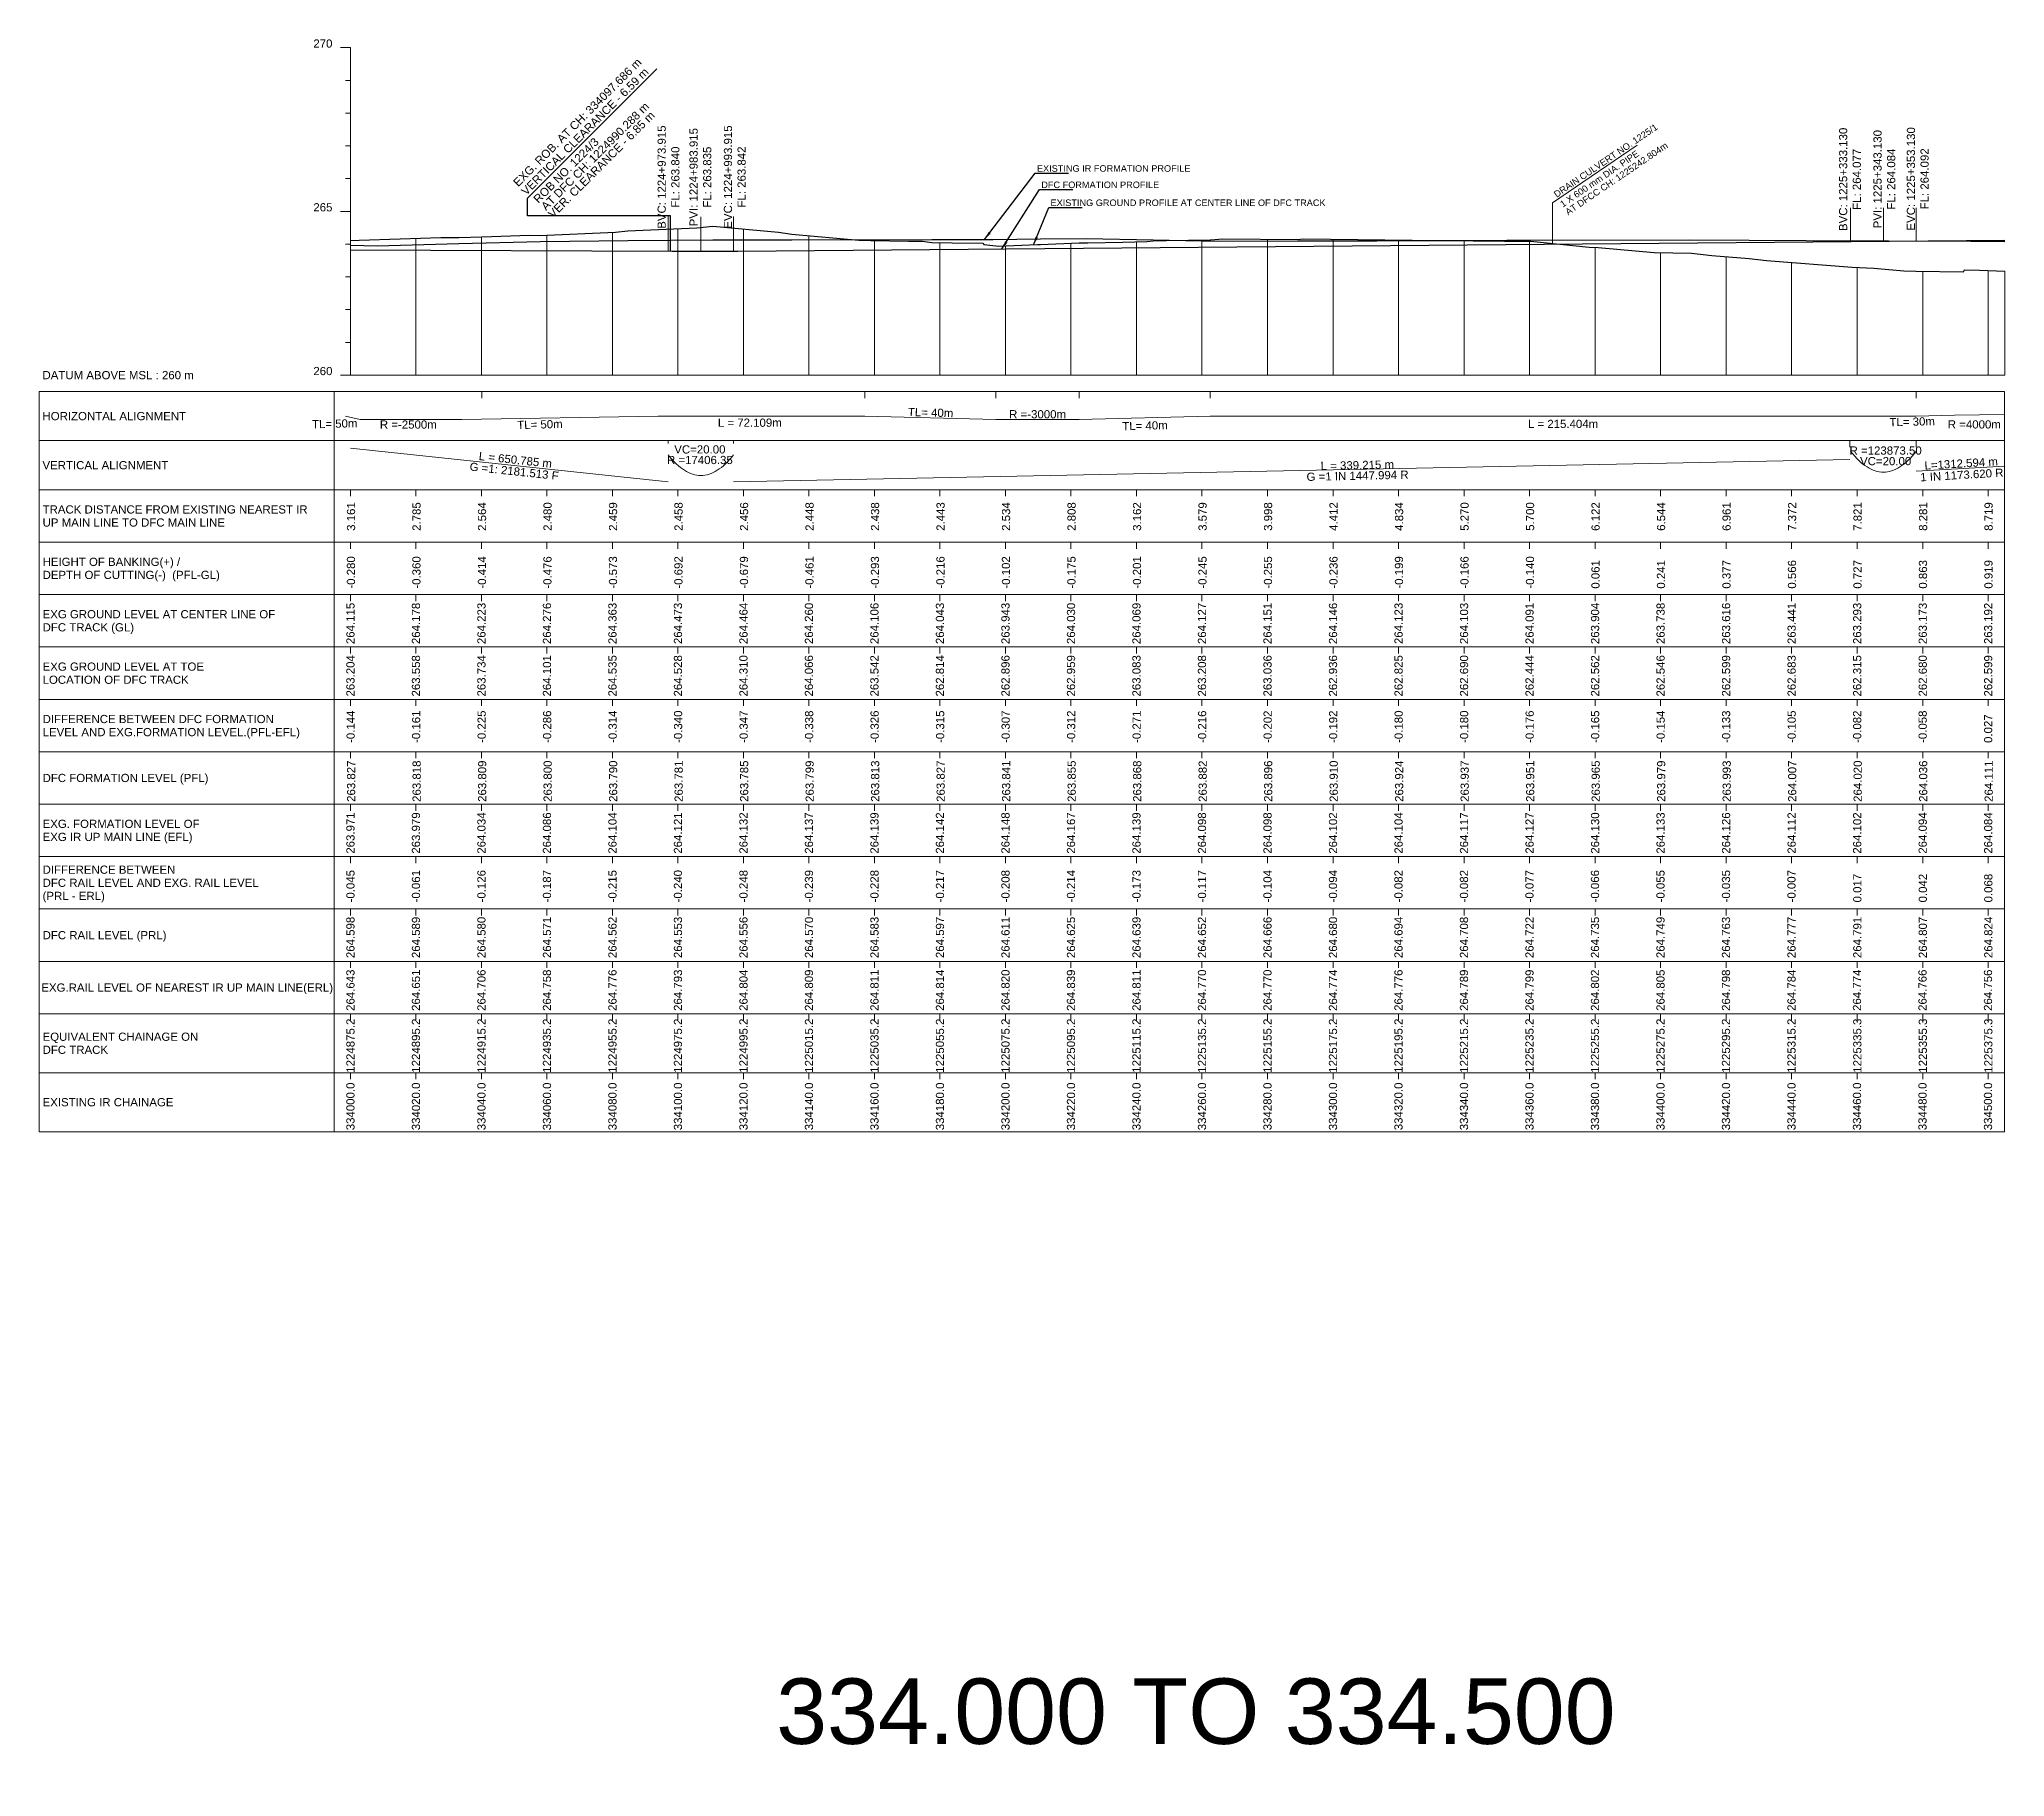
# Model space of a CAD drawing. Header units: metres. Extents: x -117481 to 30159, y 3176 to 3713.
# Drawn here: x 29559 to 30159, y 3176 to 3707 of the extents above; entities that cross this region are included whole.
import ezdxf
from ezdxf.enums import TextEntityAlignment as Align

# ---------------------------------------------------------------- set-up
doc = ezdxf.new("R2010")
doc.units = ezdxf.units.M
doc.header["$MEASUREMENT"] = 0
for name, color, linetype, lineweight in [('C-PROF-LABL-DG', 1, 'Continuous', 25), ('LS BVC-PVI-EVC TEXT', 10, 'Continuous', 0), ('LS DATUM', 7, 'Continuous', 0), ('LS DATUM X', 7, 'Continuous', 0), ('LS DATUM Y', 7, 'Continuous', 0), ('LS DIFF. EXG.RL & PRO. RL', 10, 'Continuous', 0), ('LS DIFF. PFL & EFL', 10, 'Continuous', 0), ('LS EXG FL', 7, 'Continuous', 0), ('LS EXG GL', 7, 'Continuous', 0), ('LS EXG GL AT PRO TOE', 7, 'Continuous', 0), ('LS EXG IR CH', 7, 'Continuous', 0), ('LS EXG RL', 7, 'Continuous', 0), ('LS EXG. FL', 7, 'Continuous', 0), ('LS EXG. GL', 7, 'Continuous', 0), ('LS EXG. GL AT PRO. TOE', 7, 'Continuous', 0), ('LS EXG. IR CH', 7, 'Continuous', 0), ('LS EXG. RL', 7, 'Continuous', 0), ('LS FRAME', 7, 'Continuous', 0), ('LS HORIZONTAL ALIGNMENT', 10, 'Continuous', 0), ('LS PRO FL', 10, 'Continuous', 0), ('LS PRO RAIL LEVEL', 10, 'Continuous', 0), ('LS PRO. CUT & FILL', 10, 'Continuous', 0), ('LS PRO. DFCC CH', 10, 'Continuous', 0), ('LS PRO. FL', 10, 'Continuous', 0), ('LS PRO. RL', 10, 'Continuous', 0), ('LS PROFILE EXG FL', 7, 'Continuous', 25), ('LS PROFILE EXG GL', 7, 'Continuous', 30), ('LS PROFILE PRO FL', 1, 'Continuous', 30), ('LS TICKS', 7, 'Continuous', 0), ("LS TRACK CENTER's", 10, 'Continuous', 0), ('LS VERTICAL ALIGNMENT', 10, 'Continuous', 0), ('Profile Grid', 7, 'Continuous', 0), ('Profile Major Ticks', 7, 'Continuous', 0), ('Profile text', 7, 'Continuous', 0), ('Profile Vertical Alignment', 7, 'Continuous', 0), ('View Vert Annotation Curves Leader Line', 7, 'Continuous', 0)]:
    doc.layers.add(name, color=color, linetype=linetype, lineweight=lineweight)
doc.layers.add("LS LC'S", color=7, linetype='Continuous')
doc.layers.add('ref text', color=3, linetype='Continuous')
doc.styles.add('Arial', font='arial.ttf')
doc.styles.get("Standard").update_dxf_attribs({"font": 'arial.ttf'})
doc.styles.add('Style-Arial', font='arial.ttf')
doc.styles.add('StyleArial', font='arial.ttf')
doc.dimstyles.get("Standard").update_dxf_attribs({"dimtxt": 5, "dimasz": 0.18, "dimexe": 0.18, "dimexo": 0.0625, "dimgap": 0.09, "dimtad": 0, "dimtih": 1, "dimtoh": 1, "dimdec": 4, "dimzin": 0, "dimdsep": 46, "dimtxsty": 'Standard', "dimcen": 0.09, "dimadec": 0, "dimazin": 0, "dimtfac": 1, "dimtdec": 4, "dimtofl": 0, "dimtmove": 0, "dimatfit": 3, "dimfxl": 1, "dimtolj": 1, "dimtzin": 0, "dimarcsym": 0})

msp = doc.modelspace()

# ---------------------------------------------------------------- texts
at = {"layer": 'C-PROF-LABL-DG', "color": 1, "linetype": 'Continuous', "lineweight": 25, "char_height": 2.5, "attachment_point": 5, "rotation": 90, "style": 'Arial'}
for s, insert in [('BVC: 1224+973.915\\PFL: 263.840', (29750.77, 3664.75)), ('PVI: 1224+983.915\\PFL: 263.835', (29760.51, 3664.73)), ('EVC: 1224+993.915\\PFL: 263.842', (29771.01, 3664.77)), ('BVC: 1225+333.130\\PFL: 264.077', (30111.51, 3664.06)), ('PVI: 1225+343.130\\PFL: 264.084', (30122.01, 3664.13)), ('EVC: 1225+353.130\\PFL: 264.092', (30132.21, 3664.21))]:
    msp.add_mtext(s, dxfattribs=dict(at, insert=insert))
at = {"layer": 'LS DATUM', "color": 7, "style": 'StyleArial'}
msp.add_text('DATUM ABOVE MSL : 260 m', height=2.5, rotation=0.00003, dxfattribs=at).set_placement((29559.61, 3604.28), align=Align.MIDDLE_LEFT)
at = {"layer": 'LS DATUM Y', "color": 7, "lineweight": 0, "style": 'Style-Arial'}
for s, p in [('270', (29648.14, 3704.28)), ('270', (29648.14, 3704.28)), ('265', (29648.14, 3654.28)), ('260', (29648.14, 3604.28))]:
    msp.add_text(s, height=2.5, dxfattribs=at).set_placement(p, align=Align.RIGHT)
at = {"layer": 'LS DIFF. EXG.RL & PRO. RL', "color": 10, "style": 'StyleArial'}
for s, p in [('DIFFERENCE BETWEEN ', (29559.64, 3453.28)), ('DFC RAIL LEVEL AND EXG. RAIL LEVEL ', (29559.64, 3449.28)), ('(PRL - ERL)', (29559.64, 3445.28))]:
    msp.add_text(s, height=2.5, rotation=0.00003, dxfattribs=at).set_placement(p, align=Align.MIDDLE_LEFT)
at = {"layer": 'LS DIFF. PFL & EFL', "color": 10, "style": 'StyleArial'}
for s, p in [('DIFFERENCE BETWEEN DFC FORMATION ', (29559.64, 3499.28)), ('LEVEL AND EXG.FORMATION LEVEL.(PFL-EFL)', (29559.64, 3495.28))]:
    msp.add_text(s, height=2.5, rotation=0.00003, dxfattribs=at).set_placement(p, align=Align.MIDDLE_LEFT)
at = {"layer": 'LS EXG FL', "style": 'StyleArial'}
for s, p in [('EXG. FORMATION LEVEL OF', (29559.64, 3467.28)), ('EXG IR UP MAIN LINE (EFL)', (29559.64, 3463.28))]:
    msp.add_text(s, height=2.5, rotation=0.00003, dxfattribs=at).set_placement(p, align=Align.MIDDLE_LEFT)
at = {"layer": 'LS EXG GL', "lineweight": 0, "style": 'Style-Arial'}
for s, p in [('264.115', (29653.64, 3534.78)), ('264.178', (29673.64, 3534.78)), ('264.223', (29693.64, 3534.78)), ('264.276', (29713.64, 3534.78)), ('264.363', (29733.64, 3534.78)), ('264.473', (29753.64, 3534.78)), ('264.464', (29773.64, 3534.78)), ('264.260', (29793.63, 3534.78)), ('264.106', (29813.63, 3534.78)), ('264.043', (29833.63, 3534.78)), ('263.943', (29853.64, 3534.78)), ('264.030', (29873.65, 3534.78)), ('264.069', (29893.64, 3534.78)), ('264.127', (29913.64, 3534.78)), ('264.151', (29933.65, 3534.78)), ('264.146', (29953.65, 3534.78)), ('264.123', (29973.66, 3534.78)), ('264.103', (29993.66, 3534.78)), ('264.091', (30013.66, 3534.78)), ('263.904', (30033.67, 3534.78)), ('263.738', (30053.67, 3534.78)), ('263.616', (30073.67, 3534.78)), ('263.441', (30093.68, 3534.78)), ('263.293', (30113.7, 3534.78)), ('263.173', (30133.71, 3534.78)), ('263.192', (30153.7, 3534.78))]:
    msp.add_text(s, height=2.5, rotation=90, dxfattribs=at).set_placement(p, align=Align.MIDDLE_RIGHT)
at = {"layer": 'LS EXG GL AT PRO TOE', "color": 7, "style": 'StyleArial'}
for s, p in [('EXG GROUND LEVEL AT TOE', (29559.64, 3515.28)), ('LOCATION OF DFC TRACK', (29559.64, 3511.28))]:
    msp.add_text(s, height=2.5, rotation=0.00003, dxfattribs=at).set_placement(p, align=Align.MIDDLE_LEFT)
at = {"layer": 'LS EXG IR CH', "style": 'Style-Arial'}
for s, p in [('334000.0', (29653.64, 3388.28)), ('334020.0', (29673.64, 3388.28)), ('334040.0', (29693.64, 3388.28)), ('334060.0', (29713.64, 3388.28)), ('334080.0', (29733.64, 3388.28)), ('334100.0', (29753.64, 3388.28)), ('334120.0', (29773.64, 3388.28)), ('334140.0', (29793.64, 3388.28)), ('334160.0', (29813.64, 3388.28)), ('334180.0', (29833.64, 3388.28)), ('334200.0', (29853.64, 3388.28)), ('334220.0', (29873.64, 3388.28)), ('334240.0', (29893.64, 3388.28)), ('334260.0', (29913.64, 3388.28)), ('334280.0', (29933.64, 3388.28)), ('334300.0', (29953.64, 3388.28)), ('334320.0', (29973.64, 3388.28)), ('334340.0', (29993.64, 3388.28)), ('334360.0', (30013.64, 3388.28)), ('334380.0', (30033.64, 3388.28)), ('334400.0', (30053.64, 3388.28)), ('334420.0', (30073.64, 3388.28)), ('334440.0', (30093.64, 3388.28)), ('334460.0', (30113.64, 3388.28)), ('334480.0', (30133.64, 3388.28)), ('334500.0', (30153.64, 3388.28))]:
    msp.add_text(s, height=2.5, rotation=90, dxfattribs=at).set_placement(p, align=Align.MIDDLE_RIGHT)
at = {"layer": 'LS EXG RL', "style": 'Style-Arial'}
for s, p in [('264.643', (29653.64, 3422.78)), ('264.651', (29673.64, 3422.78)), ('264.706', (29693.64, 3422.78)), ('264.758', (29713.64, 3422.78)), ('264.776', (29733.64, 3422.78)), ('264.793', (29753.64, 3422.78)), ('264.804', (29773.64, 3422.78)), ('264.809', (29793.64, 3422.78)), ('264.811', (29813.64, 3422.78)), ('264.814', (29833.64, 3422.78)), ('264.820', (29853.64, 3422.78)), ('264.839', (29873.64, 3422.78)), ('264.811', (29893.64, 3422.78)), ('264.770', (29913.64, 3422.78)), ('264.770', (29933.64, 3422.78)), ('264.774', (29953.64, 3422.78)), ('264.776', (29973.64, 3422.78)), ('264.789', (29993.64, 3422.78)), ('264.799', (30013.64, 3422.78)), ('264.802', (30033.64, 3422.78)), ('264.805', (30053.64, 3422.78)), ('264.798', (30073.64, 3422.78)), ('264.784', (30093.64, 3422.78)), ('264.774', (30113.64, 3422.78)), ('264.766', (30133.64, 3422.78)), ('264.756', (30153.64, 3422.78))]:
    msp.add_text(s, height=2.5, rotation=90, dxfattribs=at).set_placement(p, align=Align.MIDDLE_RIGHT)
at = {"layer": 'LS EXG. FL'}
for s, p in [('263.971', (29653.64, 3470.78)), ('263.979', (29673.64, 3470.78)), ('264.034', (29693.64, 3470.78)), ('264.086', (29713.64, 3470.78)), ('264.104', (29733.64, 3470.78)), ('264.121', (29753.64, 3470.78)), ('264.132', (29773.64, 3470.78)), ('264.137', (29793.63, 3470.78)), ('264.139', (29813.63, 3470.78)), ('264.142', (29833.63, 3470.78)), ('264.148', (29853.64, 3470.78)), ('264.167', (29873.65, 3470.78)), ('264.139', (29893.64, 3470.78)), ('264.098', (29913.64, 3470.78)), ('264.098', (29933.65, 3470.78)), ('264.102', (29953.65, 3470.78)), ('264.104', (29973.66, 3470.78)), ('264.117', (29993.66, 3470.78)), ('264.127', (30013.66, 3470.78)), ('264.130', (30033.67, 3470.78)), ('264.133', (30053.67, 3470.78)), ('264.126', (30073.67, 3470.78)), ('264.112', (30093.68, 3470.78)), ('264.102', (30113.7, 3470.78)), ('264.094', (30133.7, 3470.78)), ('264.084', (30153.7, 3470.78))]:
    msp.add_text(s, height=2.5, rotation=90, dxfattribs=at).set_placement(p, align=Align.MIDDLE_RIGHT)
at = {"layer": 'LS EXG. GL', "color": 7, "style": 'StyleArial'}
for s, p in [('EXG GROUND LEVEL AT CENTER LINE OF ', (29559.64, 3531.28)), ('DFC TRACK (GL)', (29559.64, 3527.28))]:
    msp.add_text(s, height=2.5, rotation=0.00003, dxfattribs=at).set_placement(p, align=Align.MIDDLE_LEFT)
at = {"layer": 'LS EXG. GL AT PRO. TOE'}
for s, p in [('263.204', (29653.64, 3518.78)), ('263.558', (29673.64, 3518.78)), ('263.734', (29693.64, 3518.78)), ('264.101', (29713.64, 3518.78)), ('264.535', (29733.64, 3518.78)), ('264.528', (29753.64, 3518.78)), ('264.310', (29773.64, 3518.78)), ('264.066', (29793.63, 3518.78)), ('263.542', (29813.63, 3518.78)), ('262.814', (29833.63, 3518.78)), ('262.896', (29853.64, 3518.78)), ('262.959', (29873.65, 3518.78)), ('263.083', (29893.64, 3518.78)), ('263.208', (29913.64, 3518.78)), ('263.036', (29933.65, 3518.78)), ('262.936', (29953.65, 3518.78)), ('262.825', (29973.66, 3518.78)), ('262.690', (29993.66, 3518.78)), ('262.444', (30013.66, 3518.78)), ('262.562', (30033.67, 3518.78)), ('262.546', (30053.67, 3518.78)), ('262.599', (30073.67, 3518.78)), ('262.683', (30093.68, 3518.78)), ('262.315', (30113.7, 3518.78)), ('262.680', (30133.71, 3518.78)), ('262.599', (30153.7, 3518.78))]:
    msp.add_text(s, height=2.5, rotation=90, dxfattribs=at).set_placement(p, align=Align.MIDDLE_RIGHT)
at = {"layer": 'LS EXG. IR CH', "style": 'StyleArial'}
msp.add_text('EXISTING IR CHAINAGE', height=2.5, rotation=0.00003, dxfattribs=at).set_placement((29559.64, 3382.28), align=Align.MIDDLE_LEFT)
at = {"layer": 'LS EXG. RL', "style": 'StyleArial'}
msp.add_text('EXG.RAIL LEVEL OF NEAREST IR UP MAIN LINE(ERL)', height=2.5, rotation=0.00003, dxfattribs=at).set_placement((29559.25, 3417.28), align=Align.MIDDLE_LEFT)
at = {"layer": 'LS HORIZONTAL ALIGNMENT', "style": 'StyleArial'}
msp.add_text('HORIZONTAL ALIGNMENT', height=2.5, rotation=0.00003, dxfattribs=at).set_placement((29559.61, 3591.78), align=Align.MIDDLE_LEFT)
at = {"layer": 'LS HORIZONTAL ALIGNMENT', "lineweight": 0, "char_height": 2.5, "attachment_point": 5, "line_spacing_factor": 0.6, "style": 'Style-Arial'}
for s, insert, rotation in [('TL= 50m', (29648.83, 3589.43), 1.44368), ('TL= 50m', (29711.49, 3589.21), 1.44368), ('TL= 40m', (29830.78, 3592.84), 358.49633), ('TL= 40m', (29896.24, 3588.84), 1.50367), ('TL= 30m', (30130.49, 3590.05), 1.5036)]:
    msp.add_mtext(s, dxfattribs=dict(at, insert=insert, rotation=rotation))
for s, insert in [('R =-2500m', (29671.31, 3589.18)), ('L = 72.109m', (29775.58, 3589.75)), ('R =-3000m', (29863.45, 3592.32)), ('L = 215.404m', (30023.89, 3589.37)), ('R =4000m', (30149.47, 3589.22))]:
    msp.add_mtext(s, dxfattribs=dict(at, insert=insert))
at = {"layer": "LS LC'S", "lineweight": 13, "style": 'Style-Arial'}
for s, p in [('EXG. ROB. AT CH: 334097.686 m', (29704.86, 3661.66)), ('VERTICAL CLEARANCE - 6.59 m', (29707.3, 3658.99))]:
    msp.add_text(s, height=2.5, rotation=44.99997, dxfattribs=at).set_placement(p)
at = {"layer": "LS LC'S", "color": 10, "lineweight": 13, "style": 'Style-Arial'}
for s, p in [('AT DFC CH: 1224990.288 m', (29713.37, 3654.37)), ('VER. CLEARANCE - 6.85 m', (29715.5, 3652.06)), ('ROB NO. 1224/3', (29711.03, 3656.59))]:
    msp.add_text(s, height=2.5, rotation=44.99997, dxfattribs=at).set_placement(p)
at = {"layer": 'LS PRO FL'}
for s, p in [('-0.045', (29654.89, 3443.28)), ('-0.061', (29674.89, 3443.28)), ('-0.126', (29694.89, 3443.28)), ('-0.187', (29714.89, 3443.28)), ('-0.215', (29734.89, 3443.28)), ('-0.240', (29754.89, 3443.28)), ('-0.248', (29774.89, 3443.28)), ('-0.239', (29794.89, 3443.28)), ('-0.228', (29814.89, 3443.28)), ('-0.217', (29834.89, 3443.28)), ('-0.208', (29854.89, 3443.28)), ('-0.214', (29874.89, 3443.28)), ('-0.173', (29894.89, 3443.28)), ('-0.117', (29914.89, 3443.28)), ('-0.104', (29934.89, 3443.28)), ('-0.094', (29954.89, 3443.28)), ('-0.082', (29974.89, 3443.28)), ('-0.082', (29994.89, 3443.28)), ('-0.077', (30014.89, 3443.28)), ('-0.066', (30034.89, 3443.28)), ('-0.055', (30054.89, 3443.28)), ('-0.035', (30074.89, 3443.28)), ('-0.007', (30094.89, 3443.28)), ('0.017', (30114.99, 3443.28)), ('0.042', (30134.99, 3443.28)), ('0.068', (30154.99, 3443.28))]:
    msp.add_text(s, height=2.5, rotation=90, dxfattribs=at).set_placement(p)
at = {"layer": 'LS PRO RAIL LEVEL'}
for s, p in [('264.598', (29654.89, 3426.28)), ('264.589', (29674.89, 3426.28)), ('264.580', (29694.89, 3426.28)), ('264.571', (29714.89, 3426.28)), ('264.562', (29734.89, 3426.28)), ('264.553', (29754.89, 3426.28)), ('264.556', (29774.89, 3426.28)), ('264.570', (29794.89, 3426.28)), ('264.583', (29814.89, 3426.28)), ('264.597', (29834.89, 3426.28)), ('264.611', (29854.89, 3426.28)), ('264.625', (29874.89, 3426.28)), ('264.639', (29894.89, 3426.28)), ('264.652', (29914.89, 3426.28)), ('264.666', (29934.89, 3426.28)), ('264.680', (29954.89, 3426.28)), ('264.694', (29974.89, 3426.28)), ('264.708', (29994.89, 3426.28)), ('264.722', (30014.89, 3426.28)), ('264.735', (30034.89, 3426.28)), ('264.749', (30054.89, 3426.28)), ('264.763', (30074.89, 3426.28)), ('264.777', (30094.89, 3426.28)), ('264.791', (30114.99, 3426.28)), ('264.807', (30134.99, 3426.28)), ('264.824', (30154.99, 3426.28))]:
    msp.add_text(s, height=2.5, rotation=90, dxfattribs=at).set_placement(p)
at = {"layer": 'LS PRO. CUT & FILL', "color": 10, "style": 'StyleArial'}
for s, p in [('HEIGHT OF BANKING(+) /', (29559.64, 3547.28)), ('DEPTH OF CUTTING(-)  (PFL-GL)', (29559.64, 3543.28))]:
    msp.add_text(s, height=2.5, rotation=0.00003, dxfattribs=at).set_placement(p, align=Align.MIDDLE_LEFT)
at = {"layer": 'LS PRO. DFCC CH', "color": 10, "style": 'Style-Arial'}
for s, p in [('EQUIVALENT CHAINAGE ON ', (29559.64, 3402.28)), ('DFC TRACK', (29559.64, 3398.28))]:
    msp.add_text(s, height=2.5, rotation=0.00003, dxfattribs=at).set_placement(p, align=Align.MIDDLE_LEFT)
at = {"layer": 'LS PRO. DFCC CH'}
for s, p in [('1224875.2', (29654.89, 3391.28)), ('1224895.2', (29674.89, 3391.28)), ('1224915.2', (29694.89, 3391.28)), ('1224935.2', (29714.89, 3391.28)), ('1224955.2', (29734.89, 3391.28)), ('1224975.2', (29754.89, 3391.28)), ('1224995.2', (29774.89, 3391.28)), ('1225015.2', (29794.89, 3391.28)), ('1225035.2', (29814.89, 3391.28)), ('1225055.2', (29834.89, 3391.28)), ('1225075.2', (29854.89, 3391.28)), ('1225095.2', (29874.89, 3391.28)), ('1225115.2', (29894.89, 3391.28)), ('1225135.2', (29914.89, 3391.28)), ('1225155.2', (29934.89, 3391.28)), ('1225175.2', (29954.89, 3391.28)), ('1225195.2', (29974.89, 3391.28)), ('1225215.2', (29994.89, 3391.28)), ('1225235.2', (30014.89, 3391.28)), ('1225255.2', (30034.89, 3391.28)), ('1225275.2', (30054.89, 3391.28)), ('1225295.2', (30074.89, 3391.28)), ('1225315.2', (30094.89, 3391.28)), ('1225335.3', (30114.99, 3391.28)), ('1225355.3', (30134.99, 3391.28)), ('1225375.3', (30154.99, 3391.28))]:
    msp.add_text(s, height=2.5, rotation=90, dxfattribs=at).set_placement(p)
at = {"layer": 'LS PRO. FL', "color": 10, "style": 'StyleArial'}
msp.add_text('DFC FORMATION LEVEL (PFL) ', height=2.5, rotation=0.00003, dxfattribs=at).set_placement((29559.64, 3481.28), align=Align.MIDDLE_LEFT)
at = {"layer": 'LS PRO. RL', "color": 10, "style": 'StyleArial'}
msp.add_text('DFC RAIL LEVEL (PRL)', height=2.5, rotation=0.00003, dxfattribs=at).set_placement((29559.64, 3433.28), align=Align.MIDDLE_LEFT)
at = {"layer": 'LS PROFILE EXG FL', "color": 7, "linetype": 'Continuous', "lineweight": 0, "style": 'Style-Arial'}
msp.add_text('EXISTING IR FORMATION PROFILE', height=2, dxfattribs=at).set_placement((29863.25, 3666.38))
at = {"layer": 'LS PROFILE EXG GL', "color": 7, "lineweight": 0, "style": 'Style-Arial'}
msp.add_text('EXISTING GROUND PROFILE AT CENTER LINE OF DFC TRACK', height=2, dxfattribs=at).set_placement((29867.4, 3655.91, 0))
at = {"layer": 'LS PROFILE PRO FL', "style": 'Style-Arial'}
for s, p in [('DRAIN CULVERT NO. 1225/1', (30021.94, 3658.4)), ('1 X 600 mm DIA. PIPE', (30023.83, 3655.42)), ('AT DFCC CH: 1225242.804m', (30025.44, 3653.02))]:
    msp.add_text(s, height=2, rotation=34.23771, dxfattribs=at).set_placement(p)
msp.add_text(' DFC FORMATION PROFILE', height=2, dxfattribs=at).set_placement((29863.8, 3661.39, 0))
at = {"layer": "LS TRACK CENTER's", "color": 10, "style": 'StyleArial'}
for s, p in [('TRACK DISTANCE FROM EXISTING NEAREST IR ', (29559.64, 3563.28)), ('UP MAIN LINE TO DFC MAIN LINE', (29559.64, 3559.28))]:
    msp.add_text(s, height=2.5, rotation=0.00003, dxfattribs=at).set_placement(p, align=Align.MIDDLE_LEFT)
at = {"layer": 'LS VERTICAL ALIGNMENT', "style": 'StyleArial'}
msp.add_text('VERTICAL ALIGNMENT', height=2.5, rotation=0.00003, dxfattribs=at).set_placement((29559.61, 3576.78), align=Align.MIDDLE_LEFT)
at = {"layer": 'LS VERTICAL ALIGNMENT', "lineweight": 0, "char_height": 2.5, "attachment_point": 5, "line_spacing_factor": 0.84, "style": 'Style-Arial'}
for s, insert, rotation in [('L = 650.785 m\\PG =1: 2181.513 F', (29703.82, 3576.67), 353.90173), ('L=1312.594 m\\P1 IN 1173.620 R', (30145.55, 3575.55), 3.3157)]:
    msp.add_mtext(s, dxfattribs=dict(at, insert=insert, rotation=rotation))
at = {"layer": 'Profile Vertical Alignment', "color": 1, "char_height": 2.5, "attachment_point": 5, "line_spacing_factor": 0.776524, "style": 'Style-Arial'}
for s, insert in [('VC=20.00\\PR =17406.35', (29760.33, 3579.97)), ('\\PR =123873.50\\PVC=20.00', (30122.39, 3581.24))]:
    msp.add_mtext(s, dxfattribs=dict(at, insert=insert))
at = {"layer": 'Profile Vertical Alignment', "color": 1, "insert": (29961.11, 3575.17), "char_height": 2.5, "attachment_point": 5, "rotation": 1.24788, "line_spacing_factor": 0.776524, "style": 'Style-Arial'}
msp.add_mtext('L = 339.215 m\\PG =1 IN 1447.994 R', dxfattribs=at)
at = {"layer": 'ref text', "color": 3, "insert": (29783.64, 3186.05), "char_height": 20, "width": 256.3165, "attachment_point": 7, "bg_fill": 3, "box_fill_scale": 1.5, "bg_fill_color": 256, "bg_fill_transparency": 0}
msp.add_mtext('334.000 TO 334.500', dxfattribs=at)

# ---------------------------------------------------------------- blocks, each defined once
blk = doc.blocks.new('A$Ca8807bb1')
at = {"color": 1}
for s, p in [('263.827', (0, 0)), ('263.818', (20, 0)), ('263.809', (40, 0)), ('263.800', (60, 0)), ('263.790', (80, 0)), ('263.781', (100, 0)), ('263.785', (120, 0)), ('263.799', (140, 0)), ('263.813', (160, 0)), ('263.827', (180, 0)), ('263.841', (200, 0)), ('263.855', (220, 0)), ('263.868', (240, 0)), ('263.882', (260, 0)), ('263.896', (280, 0)), ('263.910', (300, 0)), ('263.924', (320, 0)), ('263.937', (340, 0)), ('263.951', (360, 0)), ('263.965', (380, 0)), ('263.979', (400, 0)), ('263.993', (420, 0)), ('264.007', (440, 0)), ('264.020', (460, 0)), ('264.036', (480, 0)), ('264.111', (500, 0))]:
    blk.add_text(s, height=2.5, rotation=90, dxfattribs=at).set_placement(p)
blk = doc.blocks.new('A$Ce3f7ec00')
at = {"color": 1}
for s, p in [('-0.144', (0, 0)), ('-0.161', (20, 0)), ('-0.225', (40, 0)), ('-0.286', (60, 0)), ('-0.314', (80, 0)), ('-0.340', (100, 0)), ('-0.347', (120, 0)), ('-0.338', (140, 0)), ('-0.326', (160, 0)), ('-0.315', (180, 0)), ('-0.307', (200, 0)), ('-0.312', (220, 0)), ('-0.271', (240, 0)), ('-0.216', (260, 0)), ('-0.202', (280, 0)), ('-0.192', (300, 0)), ('-0.180', (320, 0)), ('-0.180', (340, 0)), ('-0.176', (360, 0)), ('-0.165', (380, 0)), ('-0.154', (400, 0)), ('-0.133', (420, 0)), ('-0.105', (440, 0)), ('-0.082', (460, 0)), ('-0.058', (480, 0)), ('0.027', (500, 0))]:
    blk.add_text(s, height=2.5, rotation=90, dxfattribs=at).set_placement(p)
blk = doc.blocks.new('A$C7f09d5ec')
at = {"color": 1}
for s, p in [('-0.280', (0, 0)), ('-0.360', (20, 0)), ('-0.414', (40, 0)), ('-0.476', (60, 0)), ('-0.573', (80, 0)), ('-0.692', (100, 0)), ('-0.679', (120, 0)), ('-0.461', (140, 0)), ('-0.293', (160, 0)), ('-0.216', (180, 0)), ('-0.102', (200, 0)), ('-0.175', (220, 0)), ('-0.201', (240, 0)), ('-0.245', (260, 0)), ('-0.255', (280, 0)), ('-0.236', (300, 0)), ('-0.199', (320, 0)), ('-0.166', (340, 0)), ('-0.140', (360, 0)), ('0.061', (380, 0)), ('0.241', (400, 0)), ('0.377', (420, 0)), ('0.566', (440, 0)), ('0.727', (460, 0)), ('0.863', (480, 0)), ('0.919', (500, 0))]:
    blk.add_text(s, height=2.5, rotation=90, dxfattribs=at).set_placement(p)
blk = doc.blocks.new('A$C6001856b')
at = {"color": 1}
for s, p in [('3.161', (0, 0)), ('2.785', (20, 0)), ('2.564', (40, 0)), ('2.480', (60, 0)), ('2.459', (80, 0)), ('2.458', (100, 0)), ('2.456', (120, 0)), ('2.448', (140, 0)), ('2.438', (160, 0)), ('2.443', (180, 0)), ('2.534', (200, 0)), ('2.808', (220, 0)), ('3.162', (240, 0)), ('3.579', (260, 0)), ('3.998', (280, 0)), ('4.412', (300, 0)), ('4.834', (320, 0)), ('5.270', (340, 0)), ('5.700', (360, 0)), ('6.122', (380, 0)), ('6.544', (400, 0)), ('6.961', (420, 0)), ('7.372', (440, 0)), ('7.821', (460, 0)), ('8.281', (480, 0)), ('8.719', (500, 0))]:
    blk.add_text(s, height=2.5, rotation=90, dxfattribs=at).set_placement(p)

# ---------------------------------------------------------------- linework, layer by layer
at = {"layer": 'LS BVC-PVI-EVC TEXT'}
for p, q in [((29750.64, 3642.1), (29750.64, 3652.71)), ((29760.64, 3642.06), (29760.64, 3652.66)), ((29770.64, 3642.14), (29770.64, 3652.75))]:
    msp.add_line(p, q, dxfattribs=at)
at = {"layer": 'LS DATUM X', "color": 7, "linetype": 'Continuous', "lineweight": 0}
msp.add_line((29653.64, 3604.28), (30158.74, 3604.28), dxfattribs=at)
at = {"layer": 'LS DATUM Y', "color": 7, "linetype": 'Continuous', "lineweight": 0}
for p, q in [((29650.64, 3704.28), (29653.64, 3704.28)), ((29650.64, 3704.28), (29653.64, 3704.28)), ((29653.64, 3604.28), (29653.64, 3704.28)), ((29652.14, 3694.28), (29653.64, 3694.28)), ((29652.14, 3684.28), (29653.64, 3684.28)), ((29652.14, 3674.28), (29653.64, 3674.28)), ((29652.14, 3664.28), (29653.64, 3664.28)), ((29650.64, 3654.28), (29653.64, 3654.28)), ((29652.14, 3644.28), (29653.64, 3644.28)), ((29652.14, 3634.28), (29653.64, 3634.28)), ((29652.14, 3624.28), (29653.64, 3624.28)), ((29652.14, 3614.28), (29653.64, 3614.28)), ((29650.64, 3604.28), (29653.64, 3604.28))]:
    msp.add_line(p, q, dxfattribs=at)
at = {"layer": 'LS FRAME'}
for points in [[(29648.64, 3373.28), (29558.64, 3373.28), (29558.64, 3599.28)], [(29558.64, 3599.28), (29648.64, 3599.28)], [(29648.64, 3584.28), (29558.64, 3584.28)], [(29648.64, 3569.28), (29558.64, 3569.28)], [(29648.64, 3553.28), (29558.64, 3553.28)], [(29558.64, 3553.28), (29648.64, 3553.28)], [(29648.64, 3537.28), (29558.64, 3537.28)], [(29558.64, 3537.28), (29648.64, 3537.28)], [(29648.64, 3521.28), (29558.64, 3521.28)], [(29558.64, 3521.28), (29648.64, 3521.28)], [(29648.64, 3505.28), (29558.64, 3505.28)], [(29648.64, 3489.28), (29558.64, 3489.28)], [(29558.64, 3489.28), (29648.64, 3489.28)], [(29648.64, 3473.28), (29558.64, 3473.28)], [(29558.64, 3473.28), (29648.64, 3473.28)], [(29648.64, 3457.28), (29558.64, 3457.28)], [(29558.64, 3457.28), (29648.64, 3457.28)], [(29648.64, 3441.28), (29558.64, 3441.28)], [(29558.64, 3441.28), (29648.64, 3441.28)], [(29648.64, 3425.28), (29558.64, 3425.28)], [(29648.64, 3409.28), (29558.64, 3409.28)], [(29648.64, 3391.28), (29558.64, 3391.28)]]:
    msp.add_lwpolyline(points, dxfattribs=at)
at = {"layer": 'LS FRAME', "color": 7, "linetype": 'Continuous', "lineweight": 0, "flags": 128}
for points in [[(29648.64, 3584.28), (30158.64, 3584.28), (30158.64, 3599.28), (29648.64, 3599.28), (29648.64, 3584.28)], [(29648.64, 3569.28), (30158.64, 3569.28), (30158.64, 3584.28), (29648.64, 3584.28), (29648.64, 3569.28)], [(29648.64, 3553.28), (30158.64, 3553.28), (30158.64, 3569.28), (29648.64, 3569.28), (29648.64, 3553.28)], [(29648.64, 3537.28), (30158.64, 3537.28), (30158.64, 3553.28), (29648.64, 3553.28), (29648.64, 3537.28)], [(29648.64, 3521.28), (30158.64, 3521.28), (30158.64, 3537.28), (29648.64, 3537.28), (29648.64, 3521.28)], [(29648.64, 3505.28), (30158.64, 3505.28), (30158.64, 3521.28), (29648.64, 3521.28), (29648.64, 3505.28)], [(29648.64, 3489.28), (30158.64, 3489.28), (30158.64, 3505.28), (29648.64, 3505.28), (29648.64, 3489.28)], [(29648.64, 3473.28), (30158.64, 3473.28), (30158.64, 3489.28), (29648.64, 3489.28), (29648.64, 3473.28)], [(29648.64, 3457.28), (30158.64, 3457.28), (30158.64, 3473.28), (29648.64, 3473.28), (29648.64, 3457.28)], [(29648.64, 3457.28), (30158.64, 3457.28), (30158.64, 3441.28), (29648.64, 3441.28)], [(29648.64, 3425.28), (30158.64, 3425.28), (30158.64, 3441.28), (29648.64, 3441.28), (29648.64, 3425.28)], [(29648.64, 3409.28), (30158.64, 3409.28), (30158.64, 3425.28), (29648.64, 3425.28), (29648.64, 3409.28)], [(29648.64, 3391.28), (30158.64, 3391.28), (30158.64, 3409.28), (29648.64, 3409.28), (29648.64, 3391.28)], [(29648.64, 3373.28), (30158.64, 3373.28), (30158.64, 3391.28), (29648.64, 3391.28), (29648.64, 3373.28)]]:
    msp.add_lwpolyline(points, close=True, dxfattribs=at)
at = {"layer": 'LS FRAME', "color": 7, "linetype": 'Continuous', "lineweight": 0}
msp.add_3dface([(29648.64, 3505.28), (29568.64, 3505.28), (29568.64, 3505.28)], dxfattribs=at)
at = {"layer": 'LS HORIZONTAL ALIGNMENT', "lineweight": 0, "flags": 128}
for points in [[(29652.08, 3591.78), (29656.64, 3590.77), (29687.64, 3590.77), (29747.64, 3591.78), (29747.64, 3591.78), (29810.73, 3591.78), (29810.73, 3591.78), (29850.73, 3590.73), (29850.73, 3590.73), (29876.18, 3590.73), (29876.18, 3590.73), (29916.18, 3591.78), (29916.18, 3591.78), (30131.59, 3591.78), (30131.59, 3591.78), (30143.46, 3592.09)], [(30143.46, 3592.09), (30158.64, 3592.28)]]:
    msp.add_lwpolyline(points, dxfattribs=at)
at = {"layer": "LS LC'S"}
msp.add_lwpolyline([(29751.32, 3642.1), (29751.32, 3652.91), (29707.68, 3652.91), (29707.68, 3658.31), (29747.19, 3697.81)], dxfattribs=at)
at = {"layer": 'LS PROFILE EXG FL'}
msp.add_lwpolyline([(29653.64, 3643.99), (29661.85, 3643.74), (29686.78, 3644.43), (29711.7, 3645.12), (29738.35, 3645.37), (29764.34, 3645.57), (29788.43, 3645.64), (29831.19, 3645.7), (29849.91, 3645.72), (29864.29, 3645.86), (29878.28, 3645.99), (29898.73, 3645.57), (29918.42, 3645.16), (29942.92, 3645.32), (29967.03, 3645.28), (29986.73, 3645.41), (30006.72, 3645.54), (30062.61, 3645.62), (30080.68, 3645.49), (30098.11, 3645.37), (30123.27, 3645.26), (30148.36, 3645.16), (30158.74, 3645.09)], dxfattribs=at)
at = {"layer": 'LS PROFILE EXG GL', "flags": 128}
msp.add_lwpolyline([(29653.64, 3645.43), (29656.29, 3645.52), (29668.79, 3645.91), (29681.29, 3646.3), (29683.14, 3646.35), (29686.78, 3646.29), (29693.79, 3646.52), (29708.35, 3646.99), (29711.28, 3646.94), (29734.59, 3647.96), (29738.35, 3648.32), (29759.41, 3649.28), (29764.28, 3649.76), (29784.35, 3647.97), (29788.42, 3647.35), (29808.84, 3645.54), (29810.73, 3645.44), (29812.55, 3645.35), (29812.55, 3645.35), (29824.06, 3645.22), (29828.33, 3645.17), (29831.18, 3644.74), (29837.39, 3644.66), (29846.76, 3644.54), (29847.03, 3644.21), (29850.73, 3643.72), (29851.46, 3643.62), (29863.45, 3644.13), (29864.29, 3644.17), (29876.18, 3644.69), (29876.58, 3644.71), (29878.74, 3644.71), (29889.52, 3644.9), (29896.76, 3645.04), (29898.73, 3645.32), (29902.85, 3645.38), (29916.18, 3645.59), (29916.39, 3645.59), (29920.05, 3645.92), (29920.05, 3645.92), (29942.94, 3645.7), (29944.54, 3645.85), (29986.13, 3645.37), (29986.76, 3645.41), (30005.97, 3645.15), (30006.25, 3645.17), (30013.96, 3645.19), (30031.84, 3643.4), (30034.65, 3643.27), (30051.76, 3641.69), (30063.1, 3641.52), (30069.27, 3640.78), (30080.73, 3639.89), (30085.97, 3639.28), (30112.14, 3637.28), (30118.78, 3636.99), (30123.33, 3636.54), (30127.91, 3636.09), (30131.59, 3636.04), (30146.13, 3635.85), (30146.49, 3636.47), (30146.59, 3636.46), (30151.04, 3636.29), (30158.74, 3636.04)], dxfattribs=at)
at = {"layer": 'LS PROFILE PRO FL', "lineweight": 0}
msp.add_lwpolyline([(30020.66, 3644.26), (30020.66, 3656.88), (30046.51, 3674.47)], dxfattribs=at)
at = {"layer": 'LS PROFILE PRO FL', "flags": 128}
msp.add_lwpolyline([(29653.64, 3642.55), (29751.92, 3642.1), (29752.34, 3642.1), (29752.77, 3642.1), (29753.2, 3642.1), (29753.62, 3642.1), (29754.05, 3642.09), (29754.47, 3642.09), (29754.9, 3642.09), (29755.32, 3642.09), (29755.75, 3642.09), (29756.17, 3642.09), (29756.6, 3642.09), (29757.03, 3642.09), (29757.45, 3642.09), (29757.88, 3642.09), (29758.3, 3642.09), (29758.73, 3642.09), (29759.15, 3642.09), (29759.58, 3642.09), (29760, 3642.09), (29760.43, 3642.09), (29760.86, 3642.09), (29761.28, 3642.09), (29761.71, 3642.09), (29762.13, 3642.09), (29762.56, 3642.09), (29762.98, 3642.09), (29763.41, 3642.09), (29763.83, 3642.09), (29764.26, 3642.1), (29764.68, 3642.1), (29765.11, 3642.1), (29765.54, 3642.1), (29765.96, 3642.1), (29766.39, 3642.1), (29766.81, 3642.11), (29767.24, 3642.11), (29767.66, 3642.11), (29768.09, 3642.11), (29768.51, 3642.12), (29768.94, 3642.12), (29769.37, 3642.12), (29769.79, 3642.13), (29770.22, 3642.13), (29770.64, 3642.13), (29771.07, 3642.13), (29771.49, 3642.14), (29771.92, 3642.14), (30158.74, 3645.44)], dxfattribs=at)
at = {"layer": 'LS TICKS', "color": 7, "linetype": 'Continuous', "lineweight": 0, "flags": 128}
for points in [[(29693.79, 3597.28), (29693.79, 3599.28)], [(29810.73, 3597.28), (29810.73, 3599.28)], [(29850.73, 3597.28), (29850.73, 3599.28)], [(29876.18, 3597.28), (29876.18, 3599.28)], [(29916.18, 3597.28), (29916.18, 3599.28)], [(30131.67, 3597.28), (30131.67, 3599.28)], [(30111.49, 3582.28), (30111.49, 3584.28)], [(30131.7, 3582.28), (30131.7, 3584.28)], [(29653.64, 3567.28), (29653.64, 3569.28)], [(29673.64, 3567.28), (29673.64, 3569.28)], [(29693.64, 3567.28), (29693.64, 3569.28)], [(29713.64, 3567.28), (29713.64, 3569.28)], [(29733.64, 3567.28), (29733.64, 3569.28)], [(29753.64, 3567.28), (29753.64, 3569.28)], [(29773.64, 3567.28), (29773.64, 3569.28)], [(29793.63, 3567.28), (29793.63, 3569.28)], [(29813.63, 3567.28), (29813.63, 3569.28)], [(29833.63, 3567.28), (29833.63, 3569.28)], [(29853.64, 3567.28), (29853.64, 3569.28)], [(29873.65, 3567.28), (29873.65, 3569.28)], [(29893.64, 3567.28), (29893.64, 3569.28)], [(29913.64, 3567.28), (29913.64, 3569.28)], [(29933.65, 3567.28), (29933.65, 3569.28)], [(29953.65, 3567.28), (29953.65, 3569.28)], [(29973.66, 3567.28), (29973.66, 3569.28)], [(29993.66, 3567.28), (29993.66, 3569.28)], [(30013.66, 3567.28), (30013.66, 3569.28)], [(30033.67, 3567.28), (30033.67, 3569.28)], [(30053.67, 3567.28), (30053.67, 3569.28)], [(30073.67, 3567.28), (30073.67, 3569.28)], [(30093.68, 3567.28), (30093.68, 3569.28)], [(30113.7, 3567.28), (30113.7, 3569.28)], [(30133.7, 3567.28), (30133.7, 3569.28)], [(30153.7, 3567.28), (30153.7, 3569.28)], [(29653.64, 3551.28), (29653.64, 3553.28)], [(29673.64, 3551.28), (29673.64, 3553.28)], [(29693.64, 3551.28), (29693.64, 3553.28)], [(29713.64, 3551.28), (29713.64, 3553.28)], [(29733.64, 3551.28), (29733.64, 3553.28)], [(29753.64, 3551.28), (29753.64, 3553.28)], [(29773.64, 3551.28), (29773.64, 3553.28)], [(29793.63, 3551.28), (29793.63, 3553.28)], [(29813.63, 3551.28), (29813.63, 3553.28)], [(29833.63, 3551.28), (29833.63, 3553.28)], [(29853.64, 3551.28), (29853.64, 3553.28)], [(29873.65, 3551.28), (29873.65, 3553.28)], [(29893.64, 3551.28), (29893.64, 3553.28)], [(29913.64, 3551.28), (29913.64, 3553.28)], [(29933.65, 3551.28), (29933.65, 3553.28)], [(29953.65, 3551.28), (29953.65, 3553.28)], [(29973.66, 3551.28), (29973.66, 3553.28)], [(29993.66, 3551.28), (29993.66, 3553.28)], [(30013.66, 3551.28), (30013.66, 3553.28)], [(30033.67, 3551.28), (30033.67, 3553.28)], [(30053.67, 3551.28), (30053.67, 3553.28)], [(30073.67, 3551.28), (30073.67, 3553.28)], [(30093.68, 3551.28), (30093.68, 3553.28)], [(30113.7, 3551.28), (30113.7, 3553.28)], [(30133.7, 3551.28), (30133.7, 3553.28)], [(30153.7, 3551.28), (30153.7, 3553.28)], [(29653.64, 3535.28), (29653.64, 3537.28)], [(29673.64, 3535.28), (29673.64, 3537.28)], [(29693.64, 3535.28), (29693.64, 3537.28)], [(29713.64, 3535.28), (29713.64, 3537.28)], [(29733.64, 3535.28), (29733.64, 3537.28)], [(29753.64, 3535.28), (29753.64, 3537.28)], [(29773.64, 3535.28), (29773.64, 3537.28)], [(29793.63, 3535.28), (29793.63, 3537.28)], [(29813.63, 3535.28), (29813.63, 3537.28)], [(29833.63, 3535.28), (29833.63, 3537.28)], [(29853.64, 3535.28), (29853.64, 3537.28)], [(29873.65, 3535.28), (29873.65, 3537.28)], [(29893.64, 3535.28), (29893.64, 3537.28)], [(29913.64, 3535.28), (29913.64, 3537.28)], [(29933.65, 3535.28), (29933.65, 3537.28)], [(29953.65, 3535.28), (29953.65, 3537.28)], [(29973.66, 3535.28), (29973.66, 3537.28)], [(29993.66, 3535.28), (29993.66, 3537.28)], [(30013.66, 3535.28), (30013.66, 3537.28)], [(30033.67, 3535.28), (30033.67, 3537.28)], [(30053.67, 3535.28), (30053.67, 3537.28)], [(30073.67, 3535.28), (30073.67, 3537.28)], [(30093.68, 3535.28), (30093.68, 3537.28)], [(30113.7, 3535.28), (30113.7, 3537.28)], [(30133.7, 3535.28), (30133.7, 3537.28)], [(30153.7, 3535.28), (30153.7, 3537.28)], [(29653.64, 3519.28), (29653.64, 3521.28)], [(29673.64, 3519.28), (29673.64, 3521.28)], [(29693.64, 3519.28), (29693.64, 3521.28)], [(29713.64, 3519.28), (29713.64, 3521.28)], [(29733.64, 3519.28), (29733.64, 3521.28)], [(29753.64, 3519.28), (29753.64, 3521.28)], [(29773.64, 3519.28), (29773.64, 3521.28)], [(29793.63, 3519.28), (29793.63, 3521.28)], [(29813.63, 3519.28), (29813.63, 3521.28)], [(29833.63, 3519.28), (29833.63, 3521.28)], [(29853.64, 3519.28), (29853.64, 3521.28)], [(29873.65, 3519.28), (29873.65, 3521.28)], [(29893.64, 3519.28), (29893.64, 3521.28)], [(29913.64, 3519.28), (29913.64, 3521.28)], [(29933.65, 3519.28), (29933.65, 3521.28)], [(29953.65, 3519.28), (29953.65, 3521.28)], [(29973.66, 3519.28), (29973.66, 3521.28)], [(29993.66, 3519.28), (29993.66, 3521.28)], [(30013.66, 3519.28), (30013.66, 3521.28)], [(30033.67, 3519.28), (30033.67, 3521.28)], [(30053.67, 3519.28), (30053.67, 3521.28)], [(30073.67, 3519.28), (30073.67, 3521.28)], [(30093.68, 3519.28), (30093.68, 3521.28)], [(30113.7, 3519.28), (30113.7, 3521.28)], [(30133.7, 3519.28), (30133.7, 3521.28)], [(30153.7, 3519.28), (30153.7, 3521.28)], [(29653.64, 3503.28), (29653.64, 3505.28)], [(29673.64, 3503.28), (29673.64, 3505.28)], [(29693.64, 3503.28), (29693.64, 3505.28)], [(29713.64, 3503.28), (29713.64, 3505.28)], [(29733.64, 3503.28), (29733.64, 3505.28)], [(29753.64, 3503.28), (29753.64, 3505.28)], [(29773.64, 3503.28), (29773.64, 3505.28)], [(29793.63, 3503.28), (29793.63, 3505.28)], [(29813.63, 3503.28), (29813.63, 3505.28)], [(29833.63, 3503.28), (29833.63, 3505.28)], [(29853.64, 3503.28), (29853.64, 3505.28)], [(29873.65, 3503.28), (29873.65, 3505.28)], [(29893.64, 3503.28), (29893.64, 3505.28)], [(29913.64, 3503.28), (29913.64, 3505.28)], [(29933.65, 3503.28), (29933.65, 3505.28)], [(29953.65, 3503.28), (29953.65, 3505.28)], [(29973.66, 3503.28), (29973.66, 3505.28)], [(29993.66, 3503.28), (29993.66, 3505.28)], [(30013.66, 3503.28), (30013.66, 3505.28)], [(30033.67, 3503.28), (30033.67, 3505.28)], [(30053.67, 3503.28), (30053.67, 3505.28)], [(30073.67, 3503.28), (30073.67, 3505.28)], [(30093.68, 3503.28), (30093.68, 3505.28)], [(30113.7, 3503.28), (30113.7, 3505.28)], [(30133.7, 3503.28), (30133.7, 3505.28)], [(30153.7, 3503.28), (30153.7, 3505.28)], [(29653.64, 3487.28), (29653.64, 3489.28)], [(29673.64, 3487.28), (29673.64, 3489.28)], [(29693.64, 3487.28), (29693.64, 3489.28)], [(29713.64, 3487.28), (29713.64, 3489.28)], [(29733.64, 3487.28), (29733.64, 3489.28)], [(29753.64, 3487.28), (29753.64, 3489.28)], [(29773.64, 3487.28), (29773.64, 3489.28)], [(29793.63, 3487.28), (29793.63, 3489.28)], [(29813.63, 3487.28), (29813.63, 3489.28)], [(29833.63, 3487.28), (29833.63, 3489.28)], [(29853.64, 3487.28), (29853.64, 3489.28)], [(29873.65, 3487.28), (29873.65, 3489.28)], [(29893.64, 3487.28), (29893.64, 3489.28)], [(29913.64, 3487.28), (29913.64, 3489.28)], [(29933.65, 3487.28), (29933.65, 3489.28)], [(29953.65, 3487.28), (29953.65, 3489.28)], [(29973.66, 3487.28), (29973.66, 3489.28)], [(29993.66, 3487.28), (29993.66, 3489.28)], [(30013.66, 3487.28), (30013.66, 3489.28)], [(30033.67, 3487.28), (30033.67, 3489.28)], [(30053.67, 3487.28), (30053.67, 3489.28)], [(30073.67, 3487.28), (30073.67, 3489.28)], [(30093.68, 3487.28), (30093.68, 3489.28)], [(30113.7, 3487.28), (30113.7, 3489.28)], [(30133.7, 3487.28), (30133.7, 3489.28)], [(30153.7, 3487.28), (30153.7, 3489.28)], [(29653.64, 3471.28), (29653.64, 3473.28)], [(29673.64, 3471.28), (29673.64, 3473.28)], [(29693.64, 3471.28), (29693.64, 3473.28)], [(29713.64, 3471.28), (29713.64, 3473.28)], [(29733.64, 3471.28), (29733.64, 3473.28)], [(29753.64, 3471.28), (29753.64, 3473.28)], [(29773.64, 3471.28), (29773.64, 3473.28)], [(29793.63, 3471.28), (29793.63, 3473.28)], [(29813.63, 3471.28), (29813.63, 3473.28)], [(29833.63, 3471.28), (29833.63, 3473.28)], [(29853.64, 3471.28), (29853.64, 3473.28)], [(29873.65, 3471.28), (29873.65, 3473.28)], [(29893.64, 3471.28), (29893.64, 3473.28)], [(29913.64, 3471.28), (29913.64, 3473.28)], [(29933.65, 3471.28), (29933.65, 3473.28)], [(29953.65, 3471.28), (29953.65, 3473.28)], [(29973.66, 3471.28), (29973.66, 3473.28)], [(29993.66, 3471.28), (29993.66, 3473.28)], [(30013.66, 3471.28), (30013.66, 3473.28)], [(30033.67, 3471.28), (30033.67, 3473.28)], [(30053.67, 3471.28), (30053.67, 3473.28)], [(30073.67, 3471.28), (30073.67, 3473.28)], [(30093.68, 3471.28), (30093.68, 3473.28)], [(30113.7, 3471.28), (30113.7, 3473.28)], [(30133.7, 3471.28), (30133.7, 3473.28)], [(30153.7, 3471.28), (30153.7, 3473.28)], [(29653.64, 3455.28), (29653.64, 3457.28)], [(29673.64, 3455.28), (29673.64, 3457.28)], [(29693.64, 3455.28), (29693.64, 3457.28)], [(29713.64, 3455.28), (29713.64, 3457.28)], [(29733.64, 3455.28), (29733.64, 3457.28)], [(29753.64, 3455.28), (29753.64, 3457.28)], [(29773.64, 3455.28), (29773.64, 3457.28)], [(29793.63, 3455.28), (29793.63, 3457.28)], [(29813.63, 3455.28), (29813.63, 3457.28)], [(29833.63, 3455.28), (29833.63, 3457.28)], [(29853.64, 3455.28), (29853.64, 3457.28)], [(29873.65, 3455.28), (29873.65, 3457.28)], [(29893.64, 3455.28), (29893.64, 3457.28)], [(29913.64, 3455.28), (29913.64, 3457.28)], [(29933.65, 3455.28), (29933.65, 3457.28)], [(29953.65, 3455.28), (29953.65, 3457.28)], [(29973.66, 3455.28), (29973.66, 3457.28)], [(29993.66, 3455.28), (29993.66, 3457.28)], [(30013.66, 3455.28), (30013.66, 3457.28)], [(30033.67, 3455.28), (30033.67, 3457.28)], [(30053.67, 3455.28), (30053.67, 3457.28)], [(30073.67, 3455.28), (30073.67, 3457.28)], [(30093.68, 3455.28), (30093.68, 3457.28)], [(30113.7, 3455.28), (30113.7, 3457.28)], [(30133.7, 3455.28), (30133.7, 3457.28)], [(30153.7, 3455.28), (30153.7, 3457.28)], [(29653.64, 3439.28), (29653.64, 3441.28)], [(29673.64, 3439.28), (29673.64, 3441.28)], [(29693.64, 3439.28), (29693.64, 3441.28)], [(29713.64, 3439.28), (29713.64, 3441.28)], [(29733.64, 3439.28), (29733.64, 3441.28)], [(29753.64, 3439.28), (29753.64, 3441.28)], [(29773.64, 3439.28), (29773.64, 3441.28)], [(29793.63, 3439.28), (29793.63, 3441.28)], [(29813.63, 3439.28), (29813.63, 3441.28)], [(29833.63, 3439.28), (29833.63, 3441.28)], [(29853.64, 3439.28), (29853.64, 3441.28)], [(29873.65, 3439.28), (29873.65, 3441.28)], [(29893.64, 3439.28), (29893.64, 3441.28)], [(29913.64, 3439.28), (29913.64, 3441.28)], [(29933.65, 3439.28), (29933.65, 3441.28)], [(29953.65, 3439.28), (29953.65, 3441.28)], [(29973.66, 3439.28), (29973.66, 3441.28)], [(29993.66, 3439.28), (29993.66, 3441.28)], [(30013.66, 3439.28), (30013.66, 3441.28)], [(30033.67, 3439.28), (30033.67, 3441.28)], [(30053.67, 3439.28), (30053.67, 3441.28)], [(30073.67, 3439.28), (30073.67, 3441.28)], [(30093.68, 3439.28), (30093.68, 3441.28)], [(30113.7, 3439.28), (30113.7, 3441.28)], [(30133.7, 3439.28), (30133.7, 3441.28)], [(30153.7, 3439.28), (30153.7, 3441.28)], [(29653.64, 3423.28), (29653.64, 3425.28)], [(29673.64, 3423.28), (29673.64, 3425.28)], [(29693.64, 3423.28), (29693.64, 3425.28)], [(29713.64, 3423.28), (29713.64, 3425.28)], [(29733.64, 3423.28), (29733.64, 3425.28)], [(29753.64, 3423.28), (29753.64, 3425.28)], [(29773.64, 3423.28), (29773.64, 3425.28)], [(29793.63, 3423.28), (29793.63, 3425.28)], [(29813.63, 3423.28), (29813.63, 3425.28)], [(29833.63, 3423.28), (29833.63, 3425.28)], [(29853.64, 3423.28), (29853.64, 3425.28)], [(29873.65, 3423.28), (29873.65, 3425.28)], [(29893.64, 3423.28), (29893.64, 3425.28)], [(29913.64, 3423.28), (29913.64, 3425.28)], [(29933.65, 3423.28), (29933.65, 3425.28)], [(29953.65, 3423.28), (29953.65, 3425.28)], [(29973.66, 3423.28), (29973.66, 3425.28)], [(29993.66, 3423.28), (29993.66, 3425.28)], [(30013.66, 3423.28), (30013.66, 3425.28)], [(30033.67, 3423.28), (30033.67, 3425.28)], [(30053.67, 3423.28), (30053.67, 3425.28)], [(30073.67, 3423.28), (30073.67, 3425.28)], [(30093.68, 3423.28), (30093.68, 3425.28)], [(30113.7, 3423.28), (30113.7, 3425.28)], [(30133.7, 3423.28), (30133.7, 3425.28)], [(30153.7, 3423.28), (30153.7, 3425.28)], [(29653.64, 3407.28), (29653.64, 3409.28)], [(29673.64, 3407.28), (29673.64, 3409.28)], [(29693.64, 3407.28), (29693.64, 3409.28)], [(29713.64, 3407.28), (29713.64, 3409.28)], [(29733.64, 3407.28), (29733.64, 3409.28)], [(29753.64, 3407.28), (29753.64, 3409.28)], [(29773.64, 3407.28), (29773.64, 3409.28)], [(29793.63, 3407.28), (29793.63, 3409.28)], [(29813.63, 3407.28), (29813.63, 3409.28)], [(29833.63, 3407.28), (29833.63, 3409.28)], [(29853.64, 3407.28), (29853.64, 3409.28)], [(29873.65, 3407.28), (29873.65, 3409.28)], [(29893.64, 3407.28), (29893.64, 3409.28)], [(29913.64, 3407.28), (29913.64, 3409.28)], [(29933.65, 3407.28), (29933.65, 3409.28)], [(29953.65, 3407.28), (29953.65, 3409.28)], [(29973.66, 3407.28), (29973.66, 3409.28)], [(29993.66, 3407.28), (29993.66, 3409.28)], [(30013.66, 3407.28), (30013.66, 3409.28)], [(30033.67, 3407.28), (30033.67, 3409.28)], [(30053.67, 3407.28), (30053.67, 3409.28)], [(30073.67, 3407.28), (30073.67, 3409.28)], [(30093.68, 3407.28), (30093.68, 3409.28)], [(30113.7, 3407.28), (30113.7, 3409.28)], [(30133.7, 3407.28), (30133.7, 3409.28)], [(30153.7, 3407.28), (30153.7, 3409.28)], [(29653.64, 3389.28), (29653.64, 3391.28)], [(29673.64, 3389.28), (29673.64, 3391.28)], [(29693.64, 3389.28), (29693.64, 3391.28)], [(29713.64, 3389.28), (29713.64, 3391.28)], [(29733.64, 3389.28), (29733.64, 3391.28)], [(29753.64, 3389.28), (29753.64, 3391.28)], [(29773.64, 3389.28), (29773.64, 3391.28)], [(29793.63, 3389.28), (29793.63, 3391.28)], [(29813.63, 3389.28), (29813.63, 3391.28)], [(29833.63, 3389.28), (29833.63, 3391.28)], [(29853.64, 3389.28), (29853.64, 3391.28)], [(29873.65, 3389.28), (29873.65, 3391.28)], [(29893.64, 3389.28), (29893.64, 3391.28)], [(29913.64, 3389.28), (29913.64, 3391.28)], [(29933.65, 3389.28), (29933.65, 3391.28)], [(29953.65, 3389.28), (29953.65, 3391.28)], [(29973.66, 3389.28), (29973.66, 3391.28)], [(29993.66, 3389.28), (29993.66, 3391.28)], [(30013.66, 3389.28), (30013.66, 3391.28)], [(30033.67, 3389.28), (30033.67, 3391.28)], [(30053.67, 3389.28), (30053.67, 3391.28)], [(30073.67, 3389.28), (30073.67, 3391.28)], [(30093.68, 3389.28), (30093.68, 3391.28)], [(30113.7, 3389.28), (30113.7, 3391.28)], [(30133.7, 3389.28), (30133.7, 3391.28)], [(30153.7, 3389.28), (30153.7, 3391.28)]]:
    msp.add_lwpolyline(points, dxfattribs=at)
at = {"layer": 'LS VERTICAL ALIGNMENT', "linetype": 'Continuous', "lineweight": 0, "flags": 128}
for points in [[(29653.64, 3582.03), (29750.64, 3571.67)], [(29770.64, 3571.75), (30111.49, 3578.52)], [(30131.7, 3574.92), (30158.64, 3576.48)]]:
    msp.add_lwpolyline(points, dxfattribs=at)
at = {"layer": 'Profile Grid', "linetype": 'Continuous', "lineweight": 0, "flags": 128}
for points in [[(29753.64, 3604.28), (29753.64, 3649.01)], [(29773.64, 3604.28), (29773.64, 3648.92)], [(29653.64, 3604.28), (29653.64, 3645.43)], [(29673.64, 3604.28), (29673.64, 3646.06)], [(29693.64, 3604.28), (29693.64, 3646.52)], [(29713.64, 3604.28), (29713.64, 3647.05)], [(29733.64, 3604.28), (29733.64, 3647.91)], [(29793.63, 3604.28), (29793.63, 3646.88)], [(29813.63, 3604.28), (29813.63, 3645.34)], [(29833.63, 3604.28), (29833.63, 3644.71)], [(29853.64, 3604.28), (29853.64, 3643.72)], [(29873.65, 3604.28), (29873.65, 3644.58)], [(29893.64, 3604.28), (29893.64, 3644.98)], [(29913.64, 3604.28), (29913.64, 3645.55)], [(29933.65, 3604.28), (29933.65, 3645.79)], [(29953.65, 3604.28), (29953.65, 3645.74)], [(29973.66, 3604.28), (29973.66, 3645.51)], [(29993.66, 3604.28), (29993.66, 3645.32)], [(30013.66, 3604.28), (30013.66, 3645.19)], [(30033.67, 3604.28), (30033.67, 3643.32)], [(30053.67, 3604.28), (30053.67, 3641.66)], [(30073.67, 3604.28), (30073.67, 3640.44)], [(30093.68, 3604.28), (30093.68, 3638.69)], [(30113.7, 3604.28), (30113.7, 3637.21)], [(30133.7, 3604.28), (30133.7, 3636.01)], [(30153.7, 3604.28), (30153.7, 3636.2)], [(30158.74, 3604.28), (30158.74, 3636.04)]]:
    msp.add_lwpolyline(points, dxfattribs=at)
at = {"layer": 'Profile Major Ticks', "color": 7, "linetype": 'Continuous', "lineweight": 0, "flags": 128}
for points in [[(29750.64, 3583.38), (29750.64, 3584.18)], [(29770.64, 3583.38), (29770.64, 3584.18)], [(30153.67, 3568.48), (30153.67, 3569.28)]]:
    msp.add_lwpolyline(points, dxfattribs=at)
at = {"layer": 'Profile text', "color": 1, "flags": 128}
msp.add_lwpolyline([(30111.7, 3645.05), (30112.12, 3645.06), (30112.53, 3645.06), (30112.95, 3645.06), (30113.37, 3645.06), (30113.78, 3645.07), (30114.2, 3645.07), (30114.62, 3645.07), (30115.03, 3645.08), (30115.45, 3645.08), (30115.87, 3645.08), (30116.28, 3645.09), (30116.7, 3645.09), (30117.12, 3645.09), (30117.53, 3645.09), (30117.95, 3645.1), (30118.37, 3645.1), (30118.78, 3645.1), (30119.2, 3645.11), (30119.62, 3645.11), (30120.03, 3645.11), (30120.45, 3645.12), (30120.87, 3645.12), (30121.28, 3645.12), (30122.12, 3645.13), (30122.53, 3645.13), (30122.95, 3645.14), (30123.37, 3645.14), (30123.78, 3645.14), (30124.2, 3645.15), (30124.62, 3645.15), (30125.03, 3645.15), (30125.45, 3645.16), (30125.87, 3645.16), (30126.28, 3645.16), (30126.7, 3645.17), (30127.12, 3645.17), (30127.53, 3645.17), (30127.95, 3645.18), (30128.37, 3645.18), (30128.78, 3645.18), (30129.2, 3645.19), (30129.62, 3645.19), (30130.03, 3645.19), (30130.45, 3645.2), (30130.87, 3645.2), (30131.28, 3645.2), (30131.7, 3645.21)], dxfattribs=at)
at = {"layer": 'Profile Vertical Alignment', "color": 1, "linetype": 'Continuous', "lineweight": 0, "flags": 128}
for points in [[(29750.64, 3579.95), (29751.26, 3579.18), (29751.89, 3578.47), (29752.51, 3577.8), (29753.14, 3577.19), (29753.76, 3576.62), (29754.39, 3576.11), (29755.01, 3575.64), (29755.64, 3575.22), (29756.26, 3574.85), (29756.89, 3574.53), (29757.51, 3574.26), (29758.14, 3574.04), (29758.76, 3573.87), (29759.39, 3573.74), (29760.01, 3573.67), (29761.26, 3573.67), (29761.89, 3573.74), (29762.51, 3573.87), (29763.14, 3574.04), (29763.76, 3574.26), (29764.39, 3574.53), (29765.01, 3574.85), (29765.64, 3575.22), (29766.26, 3575.64), (29766.89, 3576.11), (29767.51, 3576.62), (29768.14, 3577.19), (29768.76, 3577.8), (29769.39, 3578.47), (29770.01, 3579.18), (29770.64, 3579.95)], [(30111.7, 3580.98), (30112.33, 3580.21), (30112.95, 3579.5), (30113.58, 3578.83), (30114.2, 3578.22), (30114.83, 3577.65), (30115.45, 3577.14), (30116.08, 3576.67), (30116.7, 3576.25), (30117.33, 3575.88), (30117.95, 3575.56), (30118.58, 3575.29), (30119.2, 3575.07), (30119.83, 3574.9), (30120.45, 3574.77), (30121.08, 3574.7), (30122.33, 3574.7), (30122.95, 3574.77), (30123.58, 3574.9), (30124.2, 3575.07), (30124.83, 3575.29), (30125.45, 3575.56), (30126.08, 3575.88), (30126.7, 3576.25), (30127.33, 3576.67), (30127.95, 3577.14), (30128.58, 3577.65), (30129.2, 3578.22), (30129.83, 3578.83), (30130.45, 3579.5), (30131.08, 3580.21), (30131.7, 3580.98)]]:
    msp.add_lwpolyline(points, dxfattribs=at)
at = {"layer": 'View Vert Annotation Curves Leader Line', "color": 1}
for p, q in [((30111.7, 3645.05), (30111.7, 3655.39)), ((30121.7, 3645.12), (30121.7, 3655.39)), ((30131.7, 3645.21), (30131.7, 3655.39))]:
    msp.add_line(p, q, dxfattribs=at)

# ---------------------------------------------------------------- block references
at = {"color": 5}
for name, p in [('A$C6001856b', (29655.07, 3556.73)), ('A$C7f09d5ec', (29655.04, 3539.08)), ('A$Ce3f7ec00', (29654.94, 3491.97)), ('A$Ca8807bb1', (29655.1, 3473.98))]:
    msp.add_blockref(name, p, dxfattribs=at)

msp.set_redraw_order([(e.dxf.handle, doc.entitydb.next_handle()) for e in msp.query("TEXT MTEXT ATTDEF DIMENSION ARC_DIMENSION")])  # texts and dimensions are drawn at this point

# ---------------------------------------------------------------- leaders
at = {"layer": 'LS PROFILE EXG FL', "color": 7, "lineweight": -3}
msp.add_leader([(29847.27, 3645.72), (29862.74, 3665.92), (29872.88, 3665.92)], dimstyle='Standard', override={"dimasz": 2.5, "dimexe": 0.25, "dimexo": 0.25, "dimgap": 0.25, "dimtad": 0, "dimtih": 0, "dimtoh": 0, "dimzin": 11, "dimadec": 4, "dimazin": 3, "dimatfit": 1, "dimfrac": 2, "dimtolj": 0, "dimtzin": 11}, dxfattribs=at)
at = {"layer": 'LS PROFILE EXG GL', "color": 7, "lineweight": -3}
msp.add_leader([(29862.23, 3644.08, 0), (29866.89, 3655.46, 0), (29877.03, 3655.46, 0)], dimstyle='Standard', override={"dimasz": 2.5, "dimexe": 0.25, "dimexo": 0.25, "dimgap": 0.25, "dimtad": 0, "dimtih": 0, "dimtoh": 0, "dimzin": 11, "dimadec": 4, "dimazin": 3, "dimatfit": 1, "dimfrac": 2, "dimtolj": 0, "dimtzin": 11}, dxfattribs=at)
at = {"layer": 'LS PROFILE PRO FL', "lineweight": -3}
msp.add_leader([(29852.57, 3642.83, 0), (29864.08, 3660.93, 0), (29874.22, 3660.93, 0)], dimstyle='Standard', override={"dimasz": 2.5, "dimexe": 0.25, "dimexo": 0.25, "dimgap": 0.25, "dimtad": 0, "dimtih": 0, "dimtoh": 0, "dimzin": 11, "dimadec": 4, "dimazin": 3, "dimatfit": 1, "dimfrac": 2, "dimtolj": 0, "dimtzin": 11}, dxfattribs=at)

doc.saveas('drawing.dxf')
